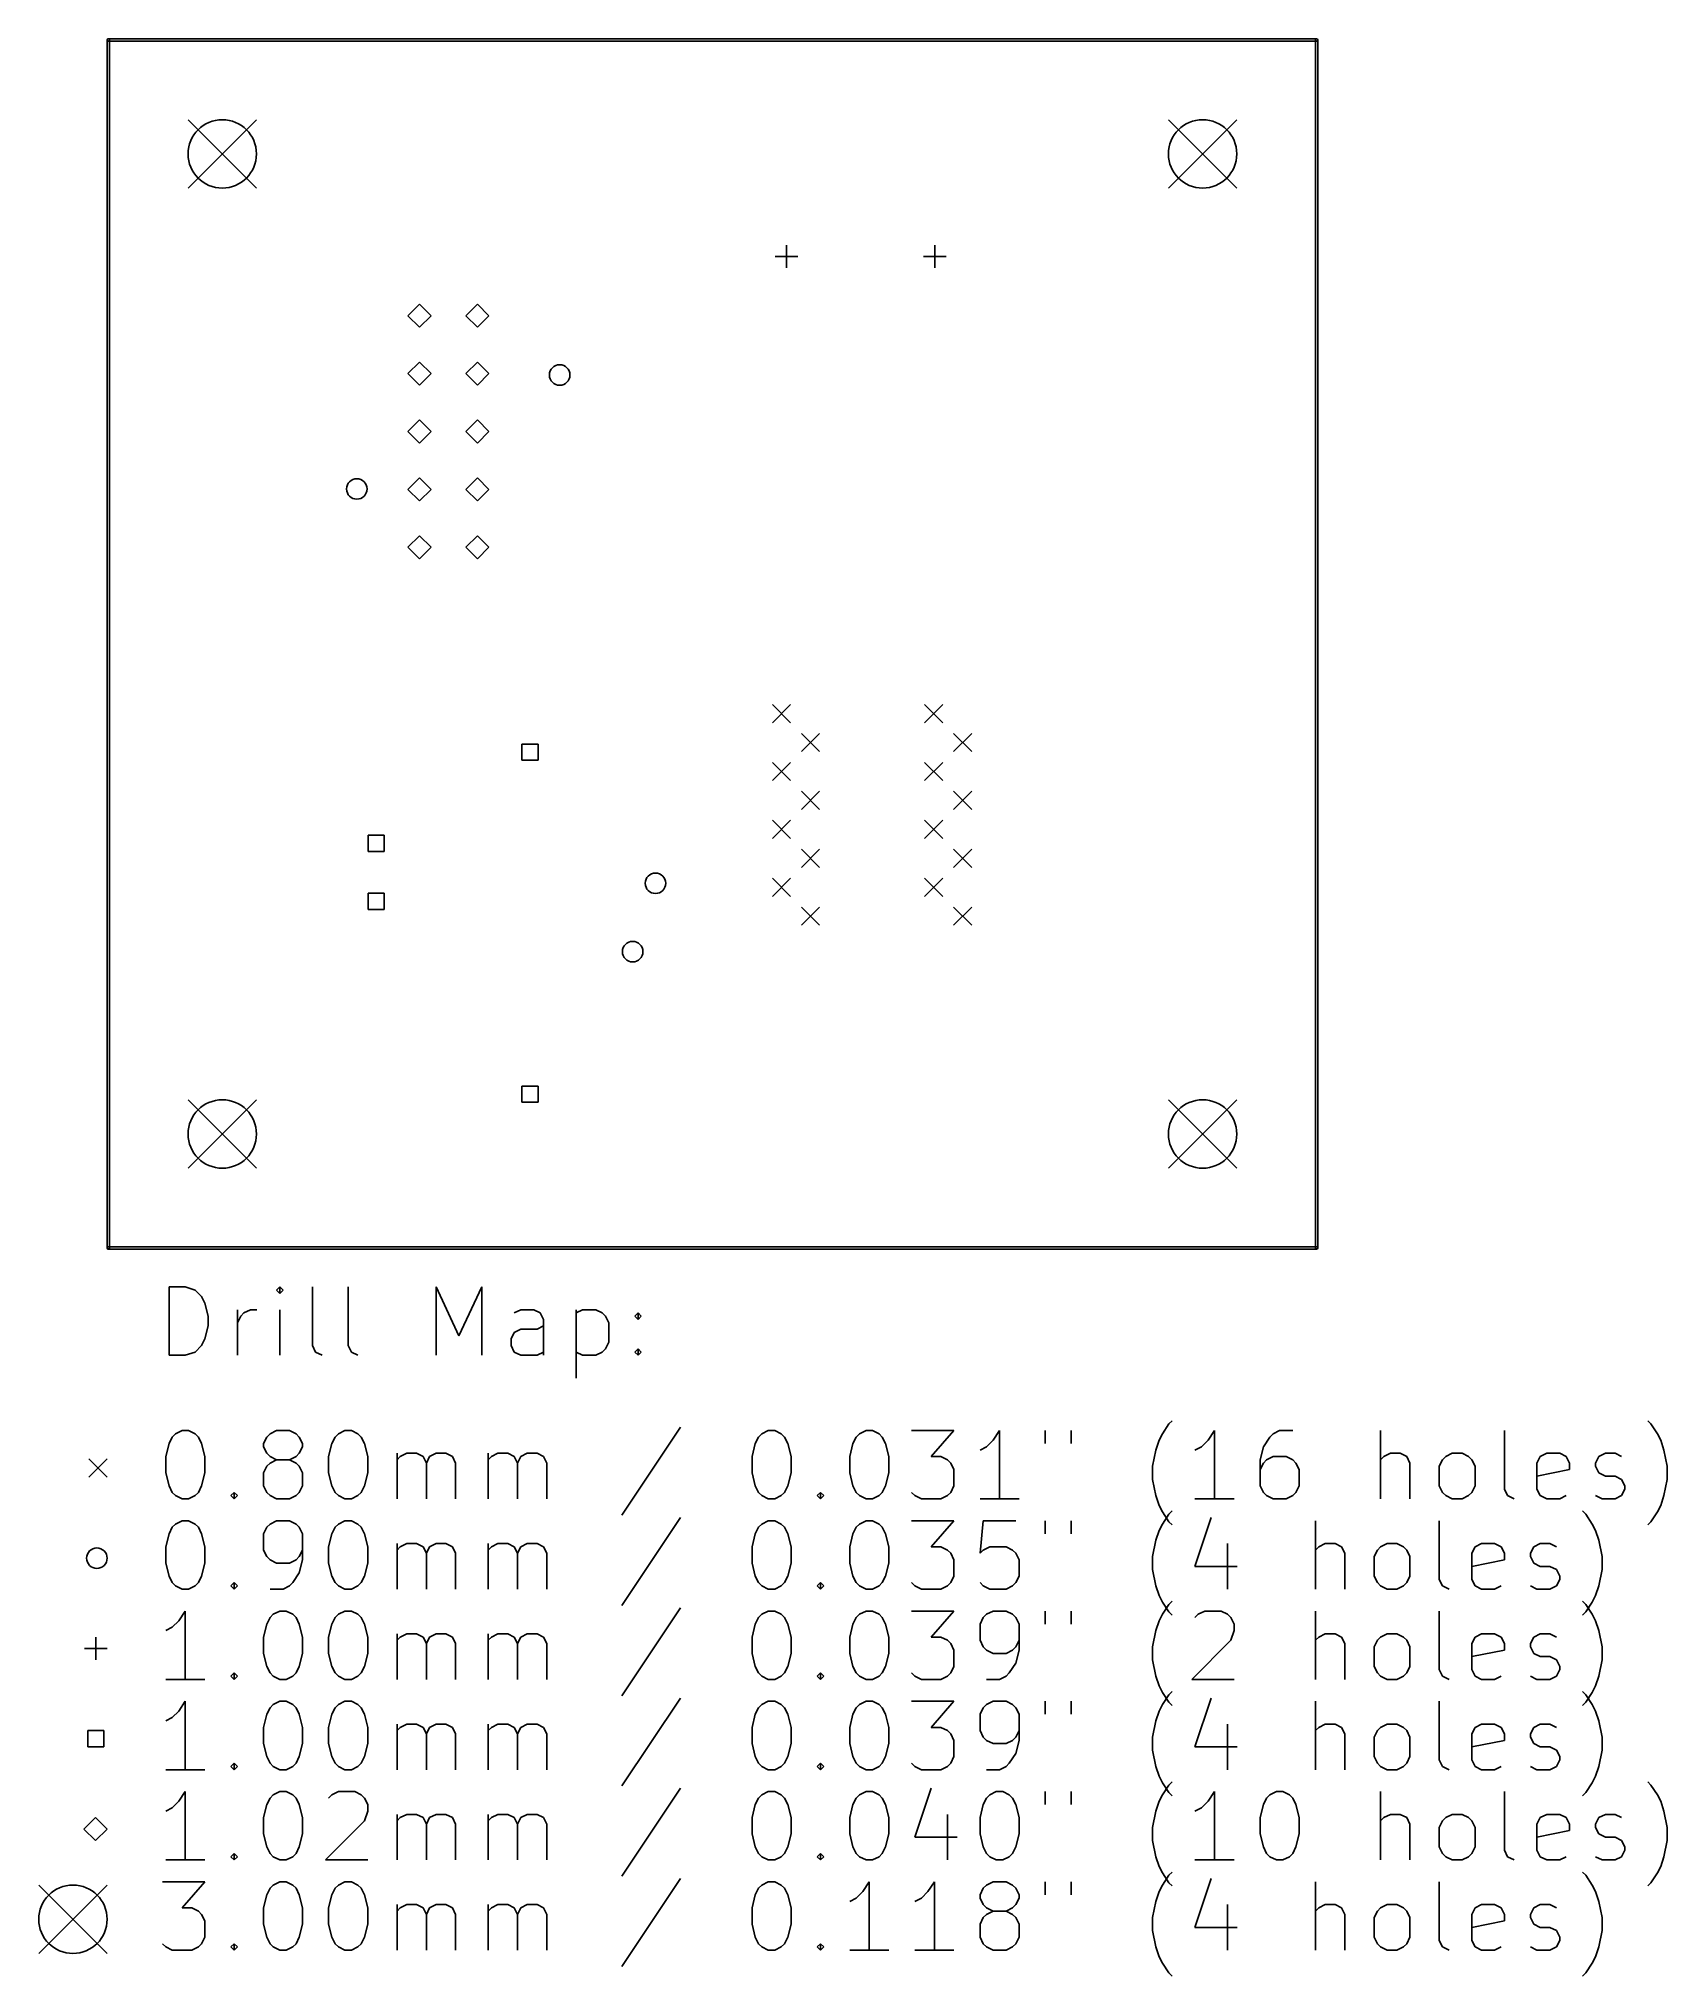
# Model space of a CAD drawing. Extents: x 104 to 175.4, y -159.9 to -75.
import ezdxf

# ---------------------------------------------------------------- set-up
doc = ezdxf.new("R2010")
doc.units = 0
doc.header["$MEASUREMENT"] = 0
doc.layers.add('BLACK', color=7, linetype='CONTINUOUS')

msp = doc.modelspace()

# ---------------------------------------------------------------- linework, layer by layer
at = {"layer": 'Black'}
for p, q in [((106.95, -128), (106.95, -75)), ((107, -74.95), (160, -74.95)), ((107, -75.05), (160, -75.05)), ((107.05, -128), (107.05, -75)), ((159.95, -128), (159.95, -75)), ((160.05, -128), (160.05, -75)), ((110.5, -78.5), (113.5, -81.5)), ((113.5, -78.5), (110.5, -81.5)), ((153.5, -78.5), (156.5, -81.5)), ((156.5, -78.5), (153.5, -81.5)), ((136.75, -84), (136.75, -85)), ((143.25, -84), (143.25, -85)), ((136.25, -84.5), (137.25, -84.5)), ((142.75, -84.5), (143.75, -84.5)), ((120.65, -86.592), (120.142, -87.1)), ((121.158, -87.1), (120.65, -86.592)), ((123.19, -86.592), (122.682, -87.1)), ((123.698, -87.1), (123.19, -86.592)), ((120.142, -87.1), (120.65, -87.608)), ((120.65, -87.608), (121.158, -87.1)), ((122.682, -87.1), (123.19, -87.608)), ((123.19, -87.608), (123.698, -87.1)), ((120.65, -89.132), (120.142, -89.64)), ((121.158, -89.64), (120.65, -89.132)), ((123.19, -89.132), (122.682, -89.64)), ((123.698, -89.64), (123.19, -89.132)), ((120.142, -89.64), (120.65, -90.148)), ((120.65, -90.148), (121.158, -89.64)), ((122.682, -89.64), (123.19, -90.148)), ((123.19, -90.148), (123.698, -89.64)), ((120.65, -91.672), (120.142, -92.18)), ((121.158, -92.18), (120.65, -91.672)), ((123.19, -91.672), (122.682, -92.18)), ((123.698, -92.18), (123.19, -91.672)), ((120.142, -92.18), (120.65, -92.688)), ((120.65, -92.688), (121.158, -92.18)), ((122.682, -92.18), (123.19, -92.688)), ((123.19, -92.688), (123.698, -92.18)), ((120.65, -94.212), (120.142, -94.72)), ((121.158, -94.72), (120.65, -94.212)), ((123.19, -94.212), (122.682, -94.72)), ((123.698, -94.72), (123.19, -94.212)), ((120.142, -94.72), (120.65, -95.228)), ((120.65, -95.228), (121.158, -94.72)), ((122.682, -94.72), (123.19, -95.228)), ((123.19, -95.228), (123.698, -94.72)), ((120.65, -96.752), (120.142, -97.26)), ((121.158, -97.26), (120.65, -96.752)), ((123.19, -96.752), (122.682, -97.26)), ((123.698, -97.26), (123.19, -96.752)), ((120.142, -97.26), (120.65, -97.768)), ((120.65, -97.768), (121.158, -97.26)), ((122.682, -97.26), (123.19, -97.768)), ((123.19, -97.768), (123.698, -97.26)), ((136.13, -104.155), (136.93, -104.955)), ((136.93, -104.155), (136.13, -104.955)), ((142.8, -104.155), (143.6, -104.955)), ((143.6, -104.155), (142.8, -104.955)), ((125.854, -105.896), (125.146, -105.896)), ((125.146, -105.896), (125.146, -106.604)), ((125.854, -106.604), (125.854, -105.896)), ((137.4, -105.425), (138.2, -106.225)), ((138.2, -105.425), (137.4, -106.225)), ((144.07, -105.425), (144.87, -106.225)), ((144.87, -105.425), (144.07, -106.225)), ((125.146, -106.604), (125.854, -106.604)), ((136.13, -106.695), (136.93, -107.495)), ((136.93, -106.695), (136.13, -107.495)), ((142.8, -106.695), (143.6, -107.495)), ((143.6, -106.695), (142.8, -107.495)), ((137.4, -107.965), (138.2, -108.765)), ((138.2, -107.965), (137.4, -108.765)), ((144.07, -107.965), (144.87, -108.765)), ((144.87, -107.965), (144.07, -108.765)), ((136.13, -109.235), (136.93, -110.035)), ((136.93, -109.235), (136.13, -110.035)), ((142.8, -109.235), (143.6, -110.035)), ((143.6, -109.235), (142.8, -110.035)), ((119.104, -109.896), (118.396, -109.896)), ((118.396, -109.896), (118.396, -110.604)), ((119.104, -110.604), (119.104, -109.896)), ((118.396, -110.604), (119.104, -110.604)), ((137.4, -110.505), (138.2, -111.305)), ((138.2, -110.505), (137.4, -111.305)), ((144.07, -110.505), (144.87, -111.305)), ((144.87, -110.505), (144.07, -111.305)), ((136.13, -111.775), (136.93, -112.575)), ((136.93, -111.775), (136.13, -112.575)), ((142.8, -111.775), (143.6, -112.575)), ((143.6, -111.775), (142.8, -112.575)), ((119.104, -112.436), (118.396, -112.436)), ((118.396, -112.436), (118.396, -113.144)), ((119.104, -113.144), (119.104, -112.436)), ((137.4, -113.045), (138.2, -113.845)), ((138.2, -113.045), (137.4, -113.845)), ((144.07, -113.045), (144.87, -113.845)), ((144.87, -113.045), (144.07, -113.845)), ((118.396, -113.144), (119.104, -113.144)), ((110.5, -121.5), (113.5, -124.5)), ((113.5, -121.5), (110.5, -124.5)), ((125.854, -120.896), (125.146, -120.896)), ((125.146, -120.896), (125.146, -121.604)), ((125.854, -121.604), (125.854, -120.896)), ((153.5, -121.5), (156.5, -124.5)), ((156.5, -121.5), (153.5, -124.5)), ((125.146, -121.604), (125.854, -121.604)), ((107, -127.95), (160, -127.95)), ((107, -128.05), (160, -128.05)), ((109.664, -132.707), (109.664, -129.707)), ((109.664, -129.707), (110.379, -129.707)), ((110.379, -129.707), (110.807, -129.85)), ((110.807, -129.85), (111.093, -130.136)), ((114.521, -129.707), (114.379, -129.85)), ((114.379, -129.85), (114.521, -129.993)), ((114.664, -129.85), (114.521, -129.707)), ((114.521, -129.707), (114.521, -129.993)), ((114.521, -129.993), (114.664, -129.85)), ((115.95, -132.279), (115.95, -129.707)), ((117.521, -132.279), (117.521, -129.707)), ((121.379, -132.707), (121.379, -129.707)), ((121.379, -129.707), (122.379, -131.85)), ((122.379, -131.85), (123.379, -129.707)), ((123.379, -129.707), (123.379, -132.707)), ((111.093, -130.136), (111.236, -130.421)), ((111.236, -130.421), (111.379, -130.993)), ((112.664, -132.707), (112.664, -130.707)), ((112.807, -130.993), (112.95, -130.85)), ((112.95, -130.85), (113.236, -130.707)), ((113.236, -130.707), (113.521, -130.707)), ((114.521, -132.707), (114.521, -130.707)), ((125.093, -130.707), (124.807, -130.85)), ((125.664, -130.707), (125.093, -130.707)), ((125.95, -130.85), (125.664, -130.707)), ((126.093, -131.136), (125.95, -130.85)), ((127.521, -130.707), (127.521, -133.707)), ((127.521, -130.85), (127.807, -130.707)), ((127.807, -130.707), (128.379, -130.707)), ((128.379, -130.707), (128.664, -130.85)), ((128.664, -130.85), (128.807, -130.993)), ((130.093, -130.993), (130.236, -130.85)), ((130.236, -130.85), (130.379, -130.993)), ((130.236, -130.85), (130.236, -131.136)), ((111.379, -131.421), (111.236, -131.993)), ((111.379, -130.993), (111.379, -131.421)), ((112.664, -131.279), (112.807, -130.993)), ((124.664, -131.993), (124.807, -131.707)), ((124.807, -131.707), (125.093, -131.564)), ((125.093, -131.564), (125.807, -131.564)), ((125.807, -131.564), (126.093, -131.421)), ((126.093, -132.707), (126.093, -131.136)), ((128.807, -130.993), (128.95, -131.279)), ((128.95, -131.279), (128.95, -132.136)), ((130.236, -131.136), (130.093, -130.993)), ((130.379, -130.993), (130.236, -131.136)), ((110.807, -132.564), (110.379, -132.707)), ((111.093, -132.279), (110.807, -132.564)), ((111.236, -131.993), (111.093, -132.279)), ((116.093, -132.564), (115.95, -132.279)), ((116.379, -132.707), (116.093, -132.564)), ((117.664, -132.564), (117.521, -132.279)), ((117.95, -132.707), (117.664, -132.564)), ((124.664, -132.279), (124.664, -131.993)), ((124.807, -132.564), (124.664, -132.279)), ((125.093, -132.707), (124.807, -132.564)), ((126.093, -132.564), (125.807, -132.707)), ((127.807, -132.707), (127.521, -132.564)), ((128.664, -132.564), (128.379, -132.707)), ((128.807, -132.421), (128.664, -132.564)), ((128.95, -132.136), (128.807, -132.421)), ((130.093, -132.564), (130.236, -132.421)), ((130.236, -132.707), (130.093, -132.564)), ((130.236, -132.421), (130.379, -132.564)), ((130.236, -132.421), (130.236, -132.707)), ((130.379, -132.564), (130.236, -132.707)), ((110.379, -132.707), (109.664, -132.707)), ((125.807, -132.707), (125.093, -132.707)), ((128.379, -132.707), (127.807, -132.707)), ((132.093, -135.864), (129.521, -139.721)), ((153.236, -136.15), (153.521, -135.721)), ((153.521, -135.721), (153.664, -135.579)), ((174.664, -135.721), (174.521, -135.579)), ((174.95, -136.15), (174.664, -135.721)), ((109.521, -137.15), (109.664, -136.579)), ((109.664, -136.579), (109.807, -136.293)), ((109.807, -136.293), (109.95, -136.15)), ((109.95, -136.15), (110.236, -136.007)), ((110.236, -136.007), (110.521, -136.007)), ((110.521, -136.007), (110.807, -136.15)), ((110.807, -136.15), (110.95, -136.293)), ((110.95, -136.293), (111.093, -136.579)), ((111.093, -136.579), (111.236, -137.15)), ((113.807, -136.579), (113.95, -136.293)), ((113.807, -136.721), (113.807, -136.579)), ((113.95, -137.007), (113.807, -136.721)), ((113.95, -136.293), (114.093, -136.15)), ((114.093, -136.15), (114.379, -136.007)), ((114.379, -136.007), (114.95, -136.007)), ((114.95, -136.007), (115.236, -136.15)), ((115.236, -136.15), (115.379, -136.293)), ((115.379, -136.293), (115.521, -136.579)), ((115.521, -136.721), (115.379, -137.007)), ((115.521, -136.579), (115.521, -136.721)), ((116.664, -137.15), (116.807, -136.579)), ((116.807, -136.579), (116.95, -136.293)), ((116.95, -136.293), (117.093, -136.15)), ((117.093, -136.15), (117.379, -136.007)), ((117.379, -136.007), (117.664, -136.007)), ((117.664, -136.007), (117.95, -136.15)), ((117.95, -136.15), (118.093, -136.293)), ((118.093, -136.293), (118.236, -136.579)), ((118.236, -136.579), (118.379, -137.15)), ((135.236, -137.15), (135.379, -136.579)), ((135.379, -136.579), (135.521, -136.293)), ((135.521, -136.293), (135.664, -136.15)), ((135.664, -136.15), (135.95, -136.007)), ((135.95, -136.007), (136.236, -136.007)), ((136.236, -136.007), (136.521, -136.15)), ((136.521, -136.15), (136.664, -136.293)), ((136.664, -136.293), (136.807, -136.579)), ((136.807, -136.579), (136.95, -137.15)), ((139.521, -137.15), (139.664, -136.579)), ((139.664, -136.579), (139.807, -136.293)), ((139.807, -136.293), (139.95, -136.15)), ((139.95, -136.15), (140.236, -136.007)), ((140.236, -136.007), (140.521, -136.007)), ((140.521, -136.007), (140.807, -136.15)), ((140.807, -136.15), (140.95, -136.293)), ((140.95, -136.293), (141.093, -136.579)), ((141.093, -136.579), (141.236, -137.15)), ((142.236, -136.007), (144.093, -136.007)), ((144.093, -136.007), (143.093, -137.15)), ((145.521, -136.721), (145.236, -136.864)), ((145.807, -136.436), (145.521, -136.721)), ((146.093, -136.007), (145.807, -136.436)), ((146.093, -139.007), (146.093, -136.007)), ((148.093, -136.007), (148.093, -136.579)), ((149.236, -136.007), (149.236, -136.579)), ((152.95, -136.864), (153.093, -136.436)), ((153.093, -136.436), (153.236, -136.15)), ((154.95, -136.721), (154.664, -136.864)), ((155.236, -136.436), (154.95, -136.721)), ((155.521, -136.007), (155.236, -136.436)), ((155.521, -139.007), (155.521, -136.007)), ((157.664, -136.721), (157.521, -137.293)), ((157.95, -136.293), (157.664, -136.721)), ((158.093, -136.15), (157.95, -136.293)), ((158.379, -136.007), (158.093, -136.15)), ((158.95, -136.007), (158.379, -136.007)), ((162.807, -139.007), (162.807, -136.007)), ((168.236, -138.579), (168.236, -136.007)), ((175.093, -136.436), (174.95, -136.15)), ((175.236, -136.864), (175.093, -136.436)), ((106.15, -137.25), (106.95, -138.05)), ((106.95, -137.25), (106.15, -138.05)), ((109.521, -137.864), (109.521, -137.15)), ((111.236, -137.15), (111.236, -137.864)), ((113.95, -137.579), (113.807, -137.864)), ((114.093, -137.15), (113.95, -137.007)), ((114.093, -137.436), (113.95, -137.579)), ((114.379, -137.293), (114.093, -137.15)), ((114.379, -137.293), (114.093, -137.436)), ((114.95, -137.293), (114.379, -137.293)), ((115.236, -137.15), (114.95, -137.293)), ((115.236, -137.436), (114.95, -137.293)), ((115.379, -137.007), (115.236, -137.15)), ((115.379, -137.579), (115.236, -137.436)), ((115.521, -137.864), (115.379, -137.579)), ((116.664, -137.864), (116.664, -137.15)), ((118.379, -137.15), (118.379, -137.864)), ((119.664, -139.007), (119.664, -137.007)), ((119.664, -137.293), (119.807, -137.15)), ((119.807, -137.15), (120.093, -137.007)), ((120.093, -137.007), (120.521, -137.007)), ((120.521, -137.007), (120.807, -137.15)), ((120.807, -137.15), (120.95, -137.436)), ((120.95, -137.436), (121.093, -137.15)), ((120.95, -137.436), (120.95, -139.007)), ((121.093, -137.15), (121.379, -137.007)), ((121.379, -137.007), (121.807, -137.007)), ((121.807, -137.007), (122.093, -137.15)), ((122.093, -137.15), (122.236, -137.436)), ((122.236, -137.436), (122.236, -139.007)), ((123.664, -139.007), (123.664, -137.007)), ((123.664, -137.293), (123.807, -137.15)), ((123.807, -137.15), (124.093, -137.007)), ((124.093, -137.007), (124.521, -137.007)), ((124.521, -137.007), (124.807, -137.15)), ((124.807, -137.15), (124.95, -137.436)), ((124.95, -137.436), (125.093, -137.15)), ((124.95, -137.436), (124.95, -139.007)), ((125.093, -137.15), (125.379, -137.007)), ((125.379, -137.007), (125.807, -137.007)), ((125.807, -137.007), (126.093, -137.15)), ((126.093, -137.15), (126.236, -137.436)), ((126.236, -137.436), (126.236, -139.007)), ((135.236, -137.864), (135.236, -137.15)), ((136.95, -137.15), (136.95, -137.864)), ((139.521, -137.864), (139.521, -137.15)), ((141.236, -137.15), (141.236, -137.864)), ((143.093, -137.15), (143.521, -137.15)), ((143.521, -137.15), (143.807, -137.293)), ((143.807, -137.293), (143.95, -137.436)), ((143.95, -137.436), (144.093, -137.721)), ((152.807, -137.579), (152.95, -136.864)), ((152.807, -138.15), (152.807, -137.579)), ((157.521, -137.293), (157.521, -138.436)), ((157.664, -137.436), (157.521, -137.721)), ((157.807, -137.293), (157.664, -137.436)), ((158.093, -137.15), (157.807, -137.293)), ((158.664, -137.15), (158.093, -137.15)), ((158.95, -137.293), (158.664, -137.15)), ((159.093, -137.436), (158.95, -137.293)), ((159.236, -137.721), (159.093, -137.436)), ((162.95, -137.15), (162.807, -137.293)), ((163.236, -137.007), (162.95, -137.15)), ((163.664, -137.007), (163.236, -137.007)), ((163.95, -137.15), (163.664, -137.007)), ((164.093, -137.436), (163.95, -137.15)), ((164.093, -139.007), (164.093, -137.436)), ((165.379, -137.579), (165.521, -137.293)), ((165.379, -138.436), (165.379, -137.579)), ((165.521, -137.293), (165.664, -137.15)), ((165.664, -137.15), (165.95, -137.007)), ((165.95, -137.007), (166.379, -137.007)), ((166.379, -137.007), (166.664, -137.15)), ((166.664, -137.15), (166.807, -137.293)), ((166.807, -137.293), (166.95, -137.579)), ((166.95, -137.579), (166.95, -138.436)), ((169.664, -137.436), (169.807, -137.15)), ((169.664, -138.579), (169.664, -137.436)), ((169.807, -137.15), (170.093, -137.007)), ((170.093, -137.007), (170.664, -137.007)), ((170.664, -137.007), (170.95, -137.15)), ((170.95, -137.15), (171.093, -137.436)), ((171.093, -137.436), (171.093, -137.721)), ((172.236, -137.436), (172.379, -137.15)), ((172.236, -137.579), (172.236, -137.436)), ((172.379, -137.864), (172.236, -137.579)), ((172.379, -137.15), (172.664, -137.007)), ((172.664, -137.007), (173.093, -137.007)), ((173.093, -137.007), (173.379, -137.15)), ((175.379, -137.579), (175.236, -136.864)), ((175.379, -138.15), (175.379, -137.579)), ((109.664, -138.436), (109.521, -137.864)), ((109.807, -138.721), (109.664, -138.436)), ((111.093, -138.436), (110.95, -138.721)), ((111.236, -137.864), (111.093, -138.436)), ((113.807, -137.864), (113.807, -138.436)), ((113.807, -138.436), (113.95, -138.721)), ((115.379, -138.721), (115.521, -138.436)), ((115.521, -138.436), (115.521, -137.864)), ((116.807, -138.436), (116.664, -137.864)), ((116.95, -138.721), (116.807, -138.436)), ((118.236, -138.436), (118.093, -138.721)), ((118.379, -137.864), (118.236, -138.436)), ((135.379, -138.436), (135.236, -137.864)), ((135.521, -138.721), (135.379, -138.436)), ((136.807, -138.436), (136.664, -138.721)), ((136.95, -137.864), (136.807, -138.436)), ((139.664, -138.436), (139.521, -137.864)), ((139.807, -138.721), (139.664, -138.436)), ((141.093, -138.436), (140.95, -138.721)), ((141.236, -137.864), (141.093, -138.436)), ((144.093, -138.436), (143.95, -138.721)), ((144.093, -137.721), (144.093, -138.436)), ((152.95, -138.864), (152.807, -138.15)), ((157.521, -138.436), (157.664, -138.721)), ((159.093, -138.721), (159.236, -138.436)), ((159.236, -138.436), (159.236, -137.721)), ((165.521, -138.721), (165.379, -138.436)), ((166.95, -138.436), (166.807, -138.721)), ((171.093, -137.721), (169.664, -138.007)), ((172.664, -138.007), (172.379, -137.864)), ((173.093, -138.007), (172.664, -138.007)), ((173.379, -138.15), (173.093, -138.007)), ((173.521, -138.436), (173.379, -138.15)), ((173.521, -138.579), (173.521, -138.436)), ((175.236, -138.864), (175.379, -138.15)), ((109.95, -138.864), (109.807, -138.721)), ((110.236, -139.007), (109.95, -138.864)), ((110.521, -139.007), (110.236, -139.007)), ((110.807, -138.864), (110.521, -139.007)), ((110.95, -138.721), (110.807, -138.864)), ((112.379, -138.864), (112.521, -138.721)), ((112.521, -139.007), (112.379, -138.864)), ((112.521, -138.721), (112.664, -138.864)), ((112.521, -138.721), (112.521, -139.007)), ((112.664, -138.864), (112.521, -139.007)), ((113.95, -138.721), (114.093, -138.864)), ((114.093, -138.864), (114.379, -139.007)), ((114.379, -139.007), (114.95, -139.007)), ((114.95, -139.007), (115.236, -138.864)), ((115.236, -138.864), (115.379, -138.721)), ((117.093, -138.864), (116.95, -138.721)), ((117.379, -139.007), (117.093, -138.864)), ((117.664, -139.007), (117.379, -139.007)), ((117.95, -138.864), (117.664, -139.007)), ((118.093, -138.721), (117.95, -138.864)), ((135.664, -138.864), (135.521, -138.721)), ((135.95, -139.007), (135.664, -138.864)), ((136.236, -139.007), (135.95, -139.007)), ((136.521, -138.864), (136.236, -139.007)), ((136.664, -138.721), (136.521, -138.864)), ((138.093, -138.864), (138.236, -138.721)), ((138.236, -139.007), (138.093, -138.864)), ((138.236, -138.721), (138.379, -138.864)), ((138.236, -138.721), (138.236, -139.007)), ((138.379, -138.864), (138.236, -139.007)), ((139.95, -138.864), (139.807, -138.721)), ((140.236, -139.007), (139.95, -138.864)), ((140.521, -139.007), (140.236, -139.007)), ((140.807, -138.864), (140.521, -139.007)), ((140.95, -138.721), (140.807, -138.864)), ((142.379, -138.864), (142.236, -138.721)), ((142.664, -139.007), (142.379, -138.864)), ((143.521, -139.007), (142.664, -139.007)), ((143.807, -138.864), (143.521, -139.007)), ((143.95, -138.721), (143.807, -138.864)), ((146.95, -139.007), (145.236, -139.007)), ((153.093, -139.293), (152.95, -138.864)), ((153.236, -139.579), (153.093, -139.293)), ((156.379, -139.007), (154.664, -139.007)), ((157.664, -138.721), (157.807, -138.864)), ((157.807, -138.864), (158.093, -139.007)), ((158.093, -139.007), (158.664, -139.007)), ((158.664, -139.007), (158.95, -138.864)), ((158.95, -138.864), (159.093, -138.721)), ((165.664, -138.864), (165.521, -138.721)), ((165.95, -139.007), (165.664, -138.864)), ((166.379, -139.007), (165.95, -139.007)), ((166.664, -138.864), (166.379, -139.007)), ((166.807, -138.721), (166.664, -138.864)), ((168.379, -138.864), (168.236, -138.579)), ((168.664, -139.007), (168.379, -138.864)), ((169.807, -138.864), (169.664, -138.579)), ((170.093, -139.007), (169.807, -138.864)), ((170.664, -139.007), (170.093, -139.007)), ((170.95, -138.864), (170.664, -139.007)), ((172.236, -138.864), (172.521, -139.007)), ((172.521, -139.007), (173.093, -139.007)), ((173.093, -139.007), (173.379, -138.864)), ((173.379, -138.864), (173.521, -138.579)), ((174.95, -139.579), (175.093, -139.293)), ((175.093, -139.293), (175.236, -138.864)), ((109.807, -140.253), (109.95, -140.11)), ((109.95, -140.11), (110.236, -139.967)), ((110.236, -139.967), (110.521, -139.967)), ((110.521, -139.967), (110.807, -140.11)), ((110.807, -140.11), (110.95, -140.253)), ((114.093, -140.11), (113.95, -140.253)), ((114.379, -139.967), (114.093, -140.11)), ((114.95, -139.967), (114.379, -139.967)), ((115.236, -140.11), (114.95, -139.967)), ((115.379, -140.253), (115.236, -140.11)), ((116.95, -140.253), (117.093, -140.11)), ((117.093, -140.11), (117.379, -139.967)), ((117.379, -139.967), (117.664, -139.967)), ((117.664, -139.967), (117.95, -140.11)), ((117.95, -140.11), (118.093, -140.253)), ((132.093, -139.824), (129.521, -143.681)), ((135.521, -140.253), (135.664, -140.11)), ((135.664, -140.11), (135.95, -139.967)), ((135.95, -139.967), (136.236, -139.967)), ((136.236, -139.967), (136.521, -140.11)), ((136.521, -140.11), (136.664, -140.253)), ((139.807, -140.253), (139.95, -140.11)), ((139.95, -140.11), (140.236, -139.967)), ((140.236, -139.967), (140.521, -139.967)), ((140.521, -139.967), (140.807, -140.11)), ((140.807, -140.11), (140.95, -140.253)), ((142.236, -139.967), (144.093, -139.967)), ((144.093, -139.967), (143.093, -141.11)), ((145.379, -139.967), (145.236, -141.396)), ((146.807, -139.967), (145.379, -139.967)), ((148.093, -139.967), (148.093, -140.539)), ((149.236, -139.967), (149.236, -140.539)), ((153.093, -140.396), (153.236, -140.11)), ((153.521, -140.007), (153.236, -139.579)), ((153.236, -140.11), (153.521, -139.681)), ((153.521, -139.681), (153.664, -139.539)), ((153.664, -140.15), (153.521, -140.007)), ((155.379, -139.824), (154.664, -141.967)), ((159.95, -142.967), (159.95, -139.967)), ((165.379, -142.539), (165.379, -139.967)), ((171.807, -139.681), (171.664, -139.539)), ((172.093, -140.11), (171.807, -139.681)), ((172.236, -140.396), (172.093, -140.11)), ((174.521, -140.15), (174.664, -140.007)), ((174.664, -140.007), (174.95, -139.579)), ((109.521, -141.11), (109.664, -140.539)), ((109.664, -140.539), (109.807, -140.253)), ((110.95, -140.253), (111.093, -140.539)), ((111.093, -140.539), (111.236, -141.11)), ((113.95, -140.253), (113.807, -140.539)), ((113.807, -140.539), (113.807, -141.253)), ((115.521, -140.539), (115.379, -140.253)), ((115.521, -141.681), (115.521, -140.539)), ((116.664, -141.11), (116.807, -140.539)), ((116.807, -140.539), (116.95, -140.253)), ((118.093, -140.253), (118.236, -140.539)), ((118.236, -140.539), (118.379, -141.11)), ((119.664, -142.967), (119.664, -140.967)), ((119.807, -141.11), (120.093, -140.967)), ((120.093, -140.967), (120.521, -140.967)), ((120.521, -140.967), (120.807, -141.11)), ((121.093, -141.11), (121.379, -140.967)), ((121.379, -140.967), (121.807, -140.967)), ((121.807, -140.967), (122.093, -141.11)), ((123.664, -142.967), (123.664, -140.967)), ((123.807, -141.11), (124.093, -140.967)), ((124.093, -140.967), (124.521, -140.967)), ((124.521, -140.967), (124.807, -141.11)), ((125.093, -141.11), (125.379, -140.967)), ((125.379, -140.967), (125.807, -140.967)), ((125.807, -140.967), (126.093, -141.11)), ((135.236, -141.11), (135.379, -140.539)), ((135.379, -140.539), (135.521, -140.253)), ((136.664, -140.253), (136.807, -140.539)), ((136.807, -140.539), (136.95, -141.11)), ((139.521, -141.11), (139.664, -140.539)), ((139.664, -140.539), (139.807, -140.253)), ((140.95, -140.253), (141.093, -140.539)), ((141.093, -140.539), (141.236, -141.11)), ((152.807, -141.539), (152.95, -140.824)), ((152.95, -140.824), (153.093, -140.396)), ((156.093, -140.967), (156.093, -142.967)), ((160.379, -140.967), (160.093, -141.11)), ((160.807, -140.967), (160.379, -140.967)), ((161.093, -141.11), (160.807, -140.967)), ((162.807, -141.11), (163.093, -140.967)), ((163.093, -140.967), (163.521, -140.967)), ((163.521, -140.967), (163.807, -141.11)), ((166.95, -141.11), (167.236, -140.967)), ((167.236, -140.967), (167.807, -140.967)), ((167.807, -140.967), (168.093, -141.11)), ((169.521, -141.11), (169.807, -140.967)), ((169.807, -140.967), (170.236, -140.967)), ((170.236, -140.967), (170.521, -141.11)), ((172.379, -140.824), (172.236, -140.396)), ((172.521, -141.539), (172.379, -140.824)), ((109.521, -141.824), (109.521, -141.11)), ((109.664, -142.396), (109.521, -141.824)), ((111.236, -141.824), (111.093, -142.396)), ((111.236, -141.11), (111.236, -141.824)), ((113.807, -141.253), (113.95, -141.539)), ((113.95, -141.539), (114.093, -141.681)), ((114.093, -141.681), (114.379, -141.824)), ((114.379, -141.824), (114.95, -141.824)), ((114.95, -141.824), (115.236, -141.681)), ((115.236, -141.681), (115.379, -141.539)), ((115.379, -141.539), (115.521, -141.253)), ((115.379, -142.253), (115.521, -141.681)), ((116.664, -141.824), (116.664, -141.11)), ((116.807, -142.396), (116.664, -141.824)), ((118.379, -141.824), (118.236, -142.396)), ((118.379, -141.11), (118.379, -141.824)), ((119.664, -141.253), (119.807, -141.11)), ((120.807, -141.11), (120.95, -141.396)), ((120.95, -141.396), (121.093, -141.11)), ((120.95, -141.396), (120.95, -142.967)), ((122.093, -141.11), (122.236, -141.396)), ((122.236, -141.396), (122.236, -142.967)), ((123.664, -141.253), (123.807, -141.11)), ((124.807, -141.11), (124.95, -141.396)), ((124.95, -141.396), (125.093, -141.11)), ((124.95, -141.396), (124.95, -142.967)), ((126.093, -141.11), (126.236, -141.396)), ((126.236, -141.396), (126.236, -142.967)), ((135.236, -141.824), (135.236, -141.11)), ((135.379, -142.396), (135.236, -141.824)), ((136.95, -141.824), (136.807, -142.396)), ((136.95, -141.11), (136.95, -141.824)), ((139.521, -141.824), (139.521, -141.11)), ((139.664, -142.396), (139.521, -141.824)), ((141.236, -141.824), (141.093, -142.396)), ((141.236, -141.11), (141.236, -141.824)), ((143.093, -141.11), (143.521, -141.11)), ((143.521, -141.11), (143.807, -141.253)), ((143.807, -141.253), (143.95, -141.396)), ((143.95, -141.396), (144.093, -141.681)), ((144.093, -141.681), (144.093, -142.396)), ((145.236, -141.396), (145.379, -141.253)), ((145.379, -141.253), (145.664, -141.11)), ((145.664, -141.11), (146.379, -141.11)), ((146.379, -141.11), (146.664, -141.253)), ((146.664, -141.253), (146.807, -141.396)), ((146.807, -141.396), (146.95, -141.681)), ((146.95, -141.681), (146.95, -142.396)), ((152.807, -142.11), (152.807, -141.539)), ((160.093, -141.11), (159.95, -141.253)), ((161.236, -141.396), (161.093, -141.11)), ((161.236, -142.967), (161.236, -141.396)), ((162.521, -141.539), (162.664, -141.253)), ((162.521, -142.396), (162.521, -141.539)), ((162.664, -141.253), (162.807, -141.11)), ((163.807, -141.11), (163.95, -141.253)), ((163.95, -141.253), (164.093, -141.539)), ((164.093, -141.539), (164.093, -142.396)), ((166.807, -141.396), (166.95, -141.11)), ((166.807, -142.539), (166.807, -141.396)), ((168.236, -141.681), (166.807, -141.967)), ((168.093, -141.11), (168.236, -141.396)), ((168.236, -141.396), (168.236, -141.681)), ((169.379, -141.396), (169.521, -141.11)), ((169.379, -141.539), (169.379, -141.396)), ((169.521, -141.824), (169.379, -141.539)), ((169.807, -141.967), (169.521, -141.824)), ((172.521, -142.11), (172.521, -141.539)), ((109.807, -142.681), (109.664, -142.396)), ((109.95, -142.824), (109.807, -142.681)), ((110.95, -142.681), (110.807, -142.824)), ((111.093, -142.396), (110.95, -142.681)), ((112.379, -142.824), (112.521, -142.681)), ((112.521, -142.681), (112.664, -142.824)), ((112.521, -142.681), (112.521, -142.967)), ((114.95, -142.824), (115.093, -142.681)), ((115.093, -142.681), (115.379, -142.253)), ((116.95, -142.681), (116.807, -142.396)), ((117.093, -142.824), (116.95, -142.681)), ((118.093, -142.681), (117.95, -142.824)), ((118.236, -142.396), (118.093, -142.681)), ((135.521, -142.681), (135.379, -142.396)), ((135.664, -142.824), (135.521, -142.681)), ((136.664, -142.681), (136.521, -142.824)), ((136.807, -142.396), (136.664, -142.681)), ((138.093, -142.824), (138.236, -142.681)), ((138.236, -142.681), (138.379, -142.824)), ((138.236, -142.681), (138.236, -142.967)), ((139.807, -142.681), (139.664, -142.396)), ((139.95, -142.824), (139.807, -142.681)), ((140.95, -142.681), (140.807, -142.824)), ((141.093, -142.396), (140.95, -142.681)), ((142.379, -142.824), (142.236, -142.681)), ((143.95, -142.681), (143.807, -142.824)), ((144.093, -142.396), (143.95, -142.681)), ((145.379, -142.824), (145.236, -142.681)), ((146.807, -142.681), (146.664, -142.824)), ((146.95, -142.396), (146.807, -142.681)), ((152.95, -142.824), (152.807, -142.11)), ((154.664, -141.967), (156.521, -141.967)), ((162.664, -142.681), (162.521, -142.396)), ((162.807, -142.824), (162.664, -142.681)), ((163.95, -142.681), (163.807, -142.824)), ((164.093, -142.396), (163.95, -142.681)), ((165.521, -142.824), (165.379, -142.539)), ((166.95, -142.824), (166.807, -142.539)), ((170.236, -141.967), (169.807, -141.967)), ((170.521, -142.11), (170.236, -141.967)), ((170.664, -142.396), (170.521, -142.11)), ((170.521, -142.824), (170.664, -142.539)), ((170.664, -142.539), (170.664, -142.396)), ((172.379, -142.824), (172.521, -142.11)), ((110.236, -142.967), (109.95, -142.824)), ((110.521, -142.967), (110.236, -142.967)), ((110.807, -142.824), (110.521, -142.967)), ((112.521, -142.967), (112.379, -142.824)), ((112.664, -142.824), (112.521, -142.967)), ((114.093, -142.967), (114.664, -142.967)), ((114.664, -142.967), (114.95, -142.824)), ((117.379, -142.967), (117.093, -142.824)), ((117.664, -142.967), (117.379, -142.967)), ((117.95, -142.824), (117.664, -142.967)), ((135.95, -142.967), (135.664, -142.824)), ((136.236, -142.967), (135.95, -142.967)), ((136.521, -142.824), (136.236, -142.967)), ((138.236, -142.967), (138.093, -142.824)), ((138.379, -142.824), (138.236, -142.967)), ((140.236, -142.967), (139.95, -142.824)), ((140.521, -142.967), (140.236, -142.967)), ((140.807, -142.824), (140.521, -142.967)), ((142.664, -142.967), (142.379, -142.824)), ((143.521, -142.967), (142.664, -142.967)), ((143.807, -142.824), (143.521, -142.967)), ((145.664, -142.967), (145.379, -142.824)), ((146.379, -142.967), (145.664, -142.967)), ((146.664, -142.824), (146.379, -142.967)), ((153.093, -143.253), (152.95, -142.824)), ((153.236, -143.539), (153.093, -143.253)), ((153.521, -143.967), (153.236, -143.539)), ((153.236, -144.07), (153.521, -143.641)), ((153.521, -143.641), (153.664, -143.499)), ((163.093, -142.967), (162.807, -142.824)), ((163.521, -142.967), (163.093, -142.967)), ((163.807, -142.824), (163.521, -142.967)), ((165.807, -142.967), (165.521, -142.824)), ((167.236, -142.967), (166.95, -142.824)), ((167.807, -142.967), (167.236, -142.967)), ((168.093, -142.824), (167.807, -142.967)), ((169.379, -142.824), (169.664, -142.967)), ((169.664, -142.967), (170.236, -142.967)), ((170.236, -142.967), (170.521, -142.824)), ((171.807, -143.641), (171.664, -143.499)), ((171.807, -143.967), (172.093, -143.539)), ((172.093, -144.07), (171.807, -143.641)), ((172.093, -143.539), (172.236, -143.253)), ((172.236, -143.253), (172.379, -142.824)), ((110.093, -144.356), (109.807, -144.641)), ((110.379, -143.927), (110.093, -144.356)), ((110.379, -146.927), (110.379, -143.927)), ((113.807, -145.07), (113.95, -144.499)), ((113.95, -144.499), (114.093, -144.213)), ((114.093, -144.213), (114.236, -144.07)), ((114.236, -144.07), (114.521, -143.927)), ((114.521, -143.927), (114.807, -143.927)), ((114.807, -143.927), (115.093, -144.07)), ((115.093, -144.07), (115.236, -144.213)), ((115.236, -144.213), (115.379, -144.499)), ((115.379, -144.499), (115.521, -145.07)), ((116.664, -145.07), (116.807, -144.499)), ((116.807, -144.499), (116.95, -144.213)), ((116.95, -144.213), (117.093, -144.07)), ((117.093, -144.07), (117.379, -143.927)), ((117.379, -143.927), (117.664, -143.927)), ((117.664, -143.927), (117.95, -144.07)), ((117.95, -144.07), (118.093, -144.213)), ((118.093, -144.213), (118.236, -144.499)), ((118.236, -144.499), (118.379, -145.07)), ((132.093, -143.784), (129.521, -147.641)), ((135.236, -145.07), (135.379, -144.499)), ((135.379, -144.499), (135.521, -144.213)), ((135.521, -144.213), (135.664, -144.07)), ((135.664, -144.07), (135.95, -143.927)), ((135.95, -143.927), (136.236, -143.927)), ((136.236, -143.927), (136.521, -144.07)), ((136.521, -144.07), (136.664, -144.213)), ((136.664, -144.213), (136.807, -144.499)), ((136.807, -144.499), (136.95, -145.07)), ((139.521, -145.07), (139.664, -144.499)), ((139.664, -144.499), (139.807, -144.213)), ((139.807, -144.213), (139.95, -144.07)), ((139.95, -144.07), (140.236, -143.927)), ((140.236, -143.927), (140.521, -143.927)), ((140.521, -143.927), (140.807, -144.07)), ((140.807, -144.07), (140.95, -144.213)), ((140.95, -144.213), (141.093, -144.499)), ((141.093, -144.499), (141.236, -145.07)), ((142.236, -143.927), (144.093, -143.927)), ((144.093, -143.927), (143.093, -145.07)), ((145.379, -144.213), (145.236, -144.499)), ((145.236, -144.499), (145.236, -145.213)), ((145.521, -144.07), (145.379, -144.213)), ((145.807, -143.927), (145.521, -144.07)), ((146.379, -143.927), (145.807, -143.927)), ((146.664, -144.07), (146.379, -143.927)), ((146.807, -144.213), (146.664, -144.07)), ((146.95, -144.499), (146.807, -144.213)), ((146.95, -145.641), (146.95, -144.499)), ((148.093, -143.927), (148.093, -144.499)), ((149.236, -143.927), (149.236, -144.499)), ((152.95, -144.784), (153.093, -144.356)), ((153.093, -144.356), (153.236, -144.07)), ((153.664, -144.11), (153.521, -143.967)), ((154.664, -144.213), (154.807, -144.07)), ((154.807, -144.07), (155.093, -143.927)), ((155.093, -143.927), (155.807, -143.927)), ((155.807, -143.927), (156.093, -144.07)), ((156.093, -144.07), (156.236, -144.213)), ((156.236, -144.213), (156.379, -144.499)), ((156.379, -144.499), (156.379, -144.784)), ((159.95, -146.927), (159.95, -143.927)), ((165.379, -146.499), (165.379, -143.927)), ((171.664, -144.11), (171.807, -143.967)), ((172.236, -144.356), (172.093, -144.07)), ((172.379, -144.784), (172.236, -144.356)), ((106.45, -145.07), (106.45, -146.07)), ((109.807, -144.641), (109.521, -144.784)), ((113.807, -145.784), (113.807, -145.07)), ((115.521, -145.07), (115.521, -145.784)), ((116.664, -145.784), (116.664, -145.07)), ((118.379, -145.07), (118.379, -145.784)), ((119.664, -146.927), (119.664, -144.927)), ((119.664, -145.213), (119.807, -145.07)), ((119.807, -145.07), (120.093, -144.927)), ((120.093, -144.927), (120.521, -144.927)), ((120.521, -144.927), (120.807, -145.07)), ((120.807, -145.07), (120.95, -145.356)), ((120.95, -145.356), (121.093, -145.07)), ((121.093, -145.07), (121.379, -144.927)), ((121.379, -144.927), (121.807, -144.927)), ((121.807, -144.927), (122.093, -145.07)), ((122.093, -145.07), (122.236, -145.356)), ((123.664, -146.927), (123.664, -144.927)), ((123.664, -145.213), (123.807, -145.07)), ((123.807, -145.07), (124.093, -144.927)), ((124.093, -144.927), (124.521, -144.927)), ((124.521, -144.927), (124.807, -145.07)), ((124.807, -145.07), (124.95, -145.356)), ((124.95, -145.356), (125.093, -145.07)), ((125.093, -145.07), (125.379, -144.927)), ((125.379, -144.927), (125.807, -144.927)), ((125.807, -144.927), (126.093, -145.07)), ((126.093, -145.07), (126.236, -145.356)), ((135.236, -145.784), (135.236, -145.07)), ((136.95, -145.07), (136.95, -145.784)), ((139.521, -145.784), (139.521, -145.07)), ((141.236, -145.07), (141.236, -145.784)), ((143.093, -145.07), (143.521, -145.07)), ((143.521, -145.07), (143.807, -145.213)), ((143.807, -145.213), (143.95, -145.356)), ((145.236, -145.213), (145.379, -145.499)), ((146.807, -145.499), (146.95, -145.213)), ((152.807, -145.499), (152.95, -144.784)), ((156.236, -145.213), (154.521, -146.927)), ((156.379, -144.784), (156.236, -145.213)), ((160.093, -145.07), (159.95, -145.213)), ((160.379, -144.927), (160.093, -145.07)), ((160.807, -144.927), (160.379, -144.927)), ((161.093, -145.07), (160.807, -144.927)), ((161.236, -145.356), (161.093, -145.07)), ((162.521, -145.499), (162.664, -145.213)), ((162.664, -145.213), (162.807, -145.07)), ((162.807, -145.07), (163.093, -144.927)), ((163.093, -144.927), (163.521, -144.927)), ((163.521, -144.927), (163.807, -145.07)), ((163.807, -145.07), (163.95, -145.213)), ((163.95, -145.213), (164.093, -145.499)), ((166.807, -145.356), (166.95, -145.07)), ((166.95, -145.07), (167.236, -144.927)), ((167.236, -144.927), (167.807, -144.927)), ((167.807, -144.927), (168.093, -145.07)), ((168.093, -145.07), (168.236, -145.356)), ((169.379, -145.356), (169.521, -145.07)), ((169.521, -145.07), (169.807, -144.927)), ((169.807, -144.927), (170.236, -144.927)), ((170.236, -144.927), (170.521, -145.07)), ((172.521, -145.499), (172.379, -144.784)), ((105.95, -145.57), (106.95, -145.57)), ((113.95, -146.356), (113.807, -145.784)), ((115.521, -145.784), (115.379, -146.356)), ((116.807, -146.356), (116.664, -145.784)), ((118.379, -145.784), (118.236, -146.356)), ((120.95, -145.356), (120.95, -146.927)), ((122.236, -145.356), (122.236, -146.927)), ((124.95, -145.356), (124.95, -146.927)), ((126.236, -145.356), (126.236, -146.927)), ((135.379, -146.356), (135.236, -145.784)), ((136.95, -145.784), (136.807, -146.356)), ((139.664, -146.356), (139.521, -145.784)), ((141.236, -145.784), (141.093, -146.356)), ((143.95, -145.356), (144.093, -145.641)), ((144.093, -145.641), (144.093, -146.356)), ((145.379, -145.499), (145.521, -145.641)), ((145.521, -145.641), (145.807, -145.784)), ((145.807, -145.784), (146.379, -145.784)), ((146.379, -145.784), (146.664, -145.641)), ((146.664, -145.641), (146.807, -145.499)), ((146.807, -146.213), (146.95, -145.641)), ((152.807, -146.07), (152.807, -145.499)), ((152.95, -146.784), (152.807, -146.07)), ((161.236, -146.927), (161.236, -145.356)), ((162.521, -146.356), (162.521, -145.499)), ((164.093, -145.499), (164.093, -146.356)), ((166.807, -146.499), (166.807, -145.356)), ((168.236, -145.641), (166.807, -145.927)), ((168.236, -145.356), (168.236, -145.641)), ((169.379, -145.499), (169.379, -145.356)), ((169.521, -145.784), (169.379, -145.499)), ((169.807, -145.927), (169.521, -145.784)), ((170.236, -145.927), (169.807, -145.927)), ((170.521, -146.07), (170.236, -145.927)), ((170.664, -146.356), (170.521, -146.07)), ((172.379, -146.784), (172.521, -146.07)), ((172.521, -146.07), (172.521, -145.499)), ((111.236, -146.927), (109.521, -146.927)), ((112.379, -146.784), (112.521, -146.641)), ((112.521, -146.927), (112.379, -146.784)), ((112.521, -146.641), (112.664, -146.784)), ((112.521, -146.641), (112.521, -146.927)), ((112.664, -146.784), (112.521, -146.927)), ((114.093, -146.641), (113.95, -146.356)), ((114.236, -146.784), (114.093, -146.641)), ((114.521, -146.927), (114.236, -146.784)), ((114.807, -146.927), (114.521, -146.927)), ((115.093, -146.784), (114.807, -146.927)), ((115.236, -146.641), (115.093, -146.784)), ((115.379, -146.356), (115.236, -146.641)), ((116.95, -146.641), (116.807, -146.356)), ((117.093, -146.784), (116.95, -146.641)), ((117.379, -146.927), (117.093, -146.784)), ((117.664, -146.927), (117.379, -146.927)), ((117.95, -146.784), (117.664, -146.927)), ((118.093, -146.641), (117.95, -146.784)), ((118.236, -146.356), (118.093, -146.641)), ((135.521, -146.641), (135.379, -146.356)), ((135.664, -146.784), (135.521, -146.641)), ((135.95, -146.927), (135.664, -146.784)), ((136.236, -146.927), (135.95, -146.927)), ((136.521, -146.784), (136.236, -146.927)), ((136.664, -146.641), (136.521, -146.784)), ((136.807, -146.356), (136.664, -146.641)), ((138.093, -146.784), (138.236, -146.641)), ((138.236, -146.927), (138.093, -146.784)), ((138.236, -146.641), (138.379, -146.784)), ((138.236, -146.641), (138.236, -146.927)), ((138.379, -146.784), (138.236, -146.927)), ((139.807, -146.641), (139.664, -146.356)), ((139.95, -146.784), (139.807, -146.641)), ((140.236, -146.927), (139.95, -146.784)), ((140.521, -146.927), (140.236, -146.927)), ((140.807, -146.784), (140.521, -146.927)), ((140.95, -146.641), (140.807, -146.784)), ((141.093, -146.356), (140.95, -146.641)), ((142.379, -146.784), (142.236, -146.641)), ((142.664, -146.927), (142.379, -146.784)), ((143.521, -146.927), (142.664, -146.927)), ((143.807, -146.784), (143.521, -146.927)), ((143.95, -146.641), (143.807, -146.784)), ((144.093, -146.356), (143.95, -146.641)), ((145.521, -146.927), (146.093, -146.927)), ((146.093, -146.927), (146.379, -146.784)), ((146.379, -146.784), (146.521, -146.641)), ((146.521, -146.641), (146.807, -146.213)), ((153.093, -147.213), (152.95, -146.784)), ((154.521, -146.927), (156.379, -146.927)), ((162.664, -146.641), (162.521, -146.356)), ((162.807, -146.784), (162.664, -146.641)), ((163.093, -146.927), (162.807, -146.784)), ((163.521, -146.927), (163.093, -146.927)), ((163.807, -146.784), (163.521, -146.927)), ((163.95, -146.641), (163.807, -146.784)), ((164.093, -146.356), (163.95, -146.641)), ((165.521, -146.784), (165.379, -146.499)), ((165.807, -146.927), (165.521, -146.784)), ((166.95, -146.784), (166.807, -146.499)), ((167.236, -146.927), (166.95, -146.784)), ((167.807, -146.927), (167.236, -146.927)), ((168.093, -146.784), (167.807, -146.927)), ((169.379, -146.784), (169.664, -146.927)), ((169.664, -146.927), (170.236, -146.927)), ((170.236, -146.927), (170.521, -146.784)), ((170.521, -146.784), (170.664, -146.499)), ((170.664, -146.499), (170.664, -146.356)), ((172.236, -147.213), (172.379, -146.784)), ((110.379, -147.887), (110.093, -148.316)), ((110.379, -150.887), (110.379, -147.887)), ((114.236, -148.03), (114.521, -147.887)), ((114.521, -147.887), (114.807, -147.887)), ((114.807, -147.887), (115.093, -148.03)), ((117.093, -148.03), (117.379, -147.887)), ((117.379, -147.887), (117.664, -147.887)), ((117.664, -147.887), (117.95, -148.03)), ((132.093, -147.744), (129.521, -151.601)), ((135.664, -148.03), (135.95, -147.887)), ((135.95, -147.887), (136.236, -147.887)), ((136.236, -147.887), (136.521, -148.03)), ((139.95, -148.03), (140.236, -147.887)), ((140.236, -147.887), (140.521, -147.887)), ((140.521, -147.887), (140.807, -148.03)), ((142.236, -147.887), (144.093, -147.887)), ((144.093, -147.887), (143.093, -149.03)), ((145.807, -147.887), (145.521, -148.03)), ((146.379, -147.887), (145.807, -147.887)), ((146.664, -148.03), (146.379, -147.887)), ((148.093, -147.887), (148.093, -148.459)), ((149.236, -147.887), (149.236, -148.459)), ((153.236, -147.499), (153.093, -147.213)), ((153.521, -147.927), (153.236, -147.499)), ((153.236, -148.03), (153.521, -147.601)), ((153.521, -147.601), (153.664, -147.459)), ((155.379, -147.744), (154.664, -149.887)), ((159.95, -150.887), (159.95, -147.887)), ((165.379, -150.459), (165.379, -147.887)), ((171.807, -147.601), (171.664, -147.459)), ((171.807, -147.927), (172.093, -147.499)), ((172.093, -148.03), (171.807, -147.601)), ((172.093, -147.499), (172.236, -147.213)), ((109.807, -148.601), (109.521, -148.744)), ((110.093, -148.316), (109.807, -148.601)), ((113.807, -149.03), (113.95, -148.459)), ((113.95, -148.459), (114.093, -148.173)), ((114.093, -148.173), (114.236, -148.03)), ((115.093, -148.03), (115.236, -148.173)), ((115.236, -148.173), (115.379, -148.459)), ((115.379, -148.459), (115.521, -149.03)), ((116.664, -149.03), (116.807, -148.459)), ((116.807, -148.459), (116.95, -148.173)), ((116.95, -148.173), (117.093, -148.03)), ((117.95, -148.03), (118.093, -148.173)), ((118.093, -148.173), (118.236, -148.459)), ((118.236, -148.459), (118.379, -149.03)), ((135.236, -149.03), (135.379, -148.459)), ((135.379, -148.459), (135.521, -148.173)), ((135.521, -148.173), (135.664, -148.03)), ((136.521, -148.03), (136.664, -148.173)), ((136.664, -148.173), (136.807, -148.459)), ((136.807, -148.459), (136.95, -149.03)), ((139.521, -149.03), (139.664, -148.459)), ((139.664, -148.459), (139.807, -148.173)), ((139.807, -148.173), (139.95, -148.03)), ((140.807, -148.03), (140.95, -148.173)), ((140.95, -148.173), (141.093, -148.459)), ((141.093, -148.459), (141.236, -149.03)), ((145.379, -148.173), (145.236, -148.459)), ((145.236, -148.459), (145.236, -149.173)), ((145.521, -148.03), (145.379, -148.173)), ((146.807, -148.173), (146.664, -148.03)), ((146.95, -148.459), (146.807, -148.173)), ((146.95, -149.601), (146.95, -148.459)), ((152.807, -149.459), (152.95, -148.744)), ((152.95, -148.744), (153.093, -148.316)), ((153.093, -148.316), (153.236, -148.03)), ((153.664, -148.07), (153.521, -147.927)), ((171.664, -148.07), (171.807, -147.927)), ((172.236, -148.316), (172.093, -148.03)), ((172.379, -148.744), (172.236, -148.316)), ((172.521, -149.459), (172.379, -148.744)), ((106.803, -149.176), (106.096, -149.176)), ((106.096, -149.176), (106.096, -149.884)), ((106.803, -149.884), (106.803, -149.176)), ((113.807, -149.744), (113.807, -149.03)), ((115.521, -149.03), (115.521, -149.744)), ((116.664, -149.744), (116.664, -149.03)), ((118.379, -149.03), (118.379, -149.744)), ((119.664, -150.887), (119.664, -148.887)), ((119.664, -149.173), (119.807, -149.03)), ((119.807, -149.03), (120.093, -148.887)), ((120.093, -148.887), (120.521, -148.887)), ((120.521, -148.887), (120.807, -149.03)), ((120.807, -149.03), (120.95, -149.316)), ((120.95, -149.316), (121.093, -149.03)), ((120.95, -149.316), (120.95, -150.887)), ((121.093, -149.03), (121.379, -148.887)), ((121.379, -148.887), (121.807, -148.887)), ((121.807, -148.887), (122.093, -149.03)), ((122.093, -149.03), (122.236, -149.316)), ((122.236, -149.316), (122.236, -150.887)), ((123.664, -150.887), (123.664, -148.887)), ((123.664, -149.173), (123.807, -149.03)), ((123.807, -149.03), (124.093, -148.887)), ((124.093, -148.887), (124.521, -148.887)), ((124.521, -148.887), (124.807, -149.03)), ((124.807, -149.03), (124.95, -149.316)), ((124.95, -149.316), (125.093, -149.03)), ((124.95, -149.316), (124.95, -150.887)), ((125.093, -149.03), (125.379, -148.887)), ((125.379, -148.887), (125.807, -148.887)), ((125.807, -148.887), (126.093, -149.03)), ((126.093, -149.03), (126.236, -149.316)), ((126.236, -149.316), (126.236, -150.887)), ((135.236, -149.744), (135.236, -149.03)), ((136.95, -149.03), (136.95, -149.744)), ((139.521, -149.744), (139.521, -149.03)), ((141.236, -149.03), (141.236, -149.744)), ((143.093, -149.03), (143.521, -149.03)), ((143.521, -149.03), (143.807, -149.173)), ((143.807, -149.173), (143.95, -149.316)), ((143.95, -149.316), (144.093, -149.601)), ((145.236, -149.173), (145.379, -149.459)), ((145.379, -149.459), (145.521, -149.601)), ((146.664, -149.601), (146.807, -149.459)), ((146.807, -149.459), (146.95, -149.173)), ((152.807, -150.03), (152.807, -149.459)), ((156.093, -148.887), (156.093, -150.887)), ((160.093, -149.03), (159.95, -149.173)), ((160.379, -148.887), (160.093, -149.03)), ((160.807, -148.887), (160.379, -148.887)), ((161.093, -149.03), (160.807, -148.887)), ((161.236, -149.316), (161.093, -149.03)), ((161.236, -150.887), (161.236, -149.316)), ((162.521, -149.459), (162.664, -149.173)), ((162.521, -150.316), (162.521, -149.459)), ((162.664, -149.173), (162.807, -149.03)), ((162.807, -149.03), (163.093, -148.887)), ((163.093, -148.887), (163.521, -148.887)), ((163.521, -148.887), (163.807, -149.03)), ((163.807, -149.03), (163.95, -149.173)), ((163.95, -149.173), (164.093, -149.459)), ((164.093, -149.459), (164.093, -150.316)), ((166.807, -149.316), (166.95, -149.03)), ((166.807, -150.459), (166.807, -149.316)), ((166.95, -149.03), (167.236, -148.887)), ((167.236, -148.887), (167.807, -148.887)), ((167.807, -148.887), (168.093, -149.03)), ((168.093, -149.03), (168.236, -149.316)), ((168.236, -149.316), (168.236, -149.601)), ((169.379, -149.316), (169.521, -149.03)), ((169.379, -149.459), (169.379, -149.316)), ((169.521, -149.744), (169.379, -149.459)), ((169.521, -149.03), (169.807, -148.887)), ((169.807, -148.887), (170.236, -148.887)), ((170.236, -148.887), (170.521, -149.03)), ((172.521, -150.03), (172.521, -149.459)), ((106.096, -149.884), (106.803, -149.884)), ((113.95, -150.316), (113.807, -149.744)), ((114.093, -150.601), (113.95, -150.316)), ((115.379, -150.316), (115.236, -150.601)), ((115.521, -149.744), (115.379, -150.316)), ((116.807, -150.316), (116.664, -149.744)), ((116.95, -150.601), (116.807, -150.316)), ((118.236, -150.316), (118.093, -150.601)), ((118.379, -149.744), (118.236, -150.316)), ((135.379, -150.316), (135.236, -149.744)), ((135.521, -150.601), (135.379, -150.316)), ((136.807, -150.316), (136.664, -150.601)), ((136.95, -149.744), (136.807, -150.316)), ((139.664, -150.316), (139.521, -149.744)), ((139.807, -150.601), (139.664, -150.316)), ((141.093, -150.316), (140.95, -150.601)), ((141.236, -149.744), (141.093, -150.316)), ((144.093, -150.316), (143.95, -150.601)), ((144.093, -149.601), (144.093, -150.316)), ((145.521, -149.601), (145.807, -149.744)), ((145.807, -149.744), (146.379, -149.744)), ((146.379, -149.744), (146.664, -149.601)), ((146.521, -150.601), (146.807, -150.173)), ((146.807, -150.173), (146.95, -149.601)), ((152.95, -150.744), (152.807, -150.03)), ((154.664, -149.887), (156.521, -149.887)), ((162.664, -150.601), (162.521, -150.316)), ((164.093, -150.316), (163.95, -150.601)), ((168.236, -149.601), (166.807, -149.887)), ((169.807, -149.887), (169.521, -149.744)), ((170.236, -149.887), (169.807, -149.887)), ((170.521, -150.03), (170.236, -149.887)), ((170.664, -150.316), (170.521, -150.03)), ((170.664, -150.459), (170.664, -150.316)), ((172.379, -150.744), (172.521, -150.03)), ((111.236, -150.887), (109.521, -150.887)), ((112.379, -150.744), (112.521, -150.601)), ((112.521, -150.887), (112.379, -150.744)), ((112.521, -150.601), (112.664, -150.744)), ((112.521, -150.601), (112.521, -150.887)), ((112.664, -150.744), (112.521, -150.887)), ((114.236, -150.744), (114.093, -150.601)), ((114.521, -150.887), (114.236, -150.744)), ((114.807, -150.887), (114.521, -150.887)), ((115.093, -150.744), (114.807, -150.887)), ((115.236, -150.601), (115.093, -150.744)), ((117.093, -150.744), (116.95, -150.601)), ((117.379, -150.887), (117.093, -150.744)), ((117.664, -150.887), (117.379, -150.887)), ((117.95, -150.744), (117.664, -150.887)), ((118.093, -150.601), (117.95, -150.744)), ((135.664, -150.744), (135.521, -150.601)), ((135.95, -150.887), (135.664, -150.744)), ((136.236, -150.887), (135.95, -150.887)), ((136.521, -150.744), (136.236, -150.887)), ((136.664, -150.601), (136.521, -150.744)), ((138.093, -150.744), (138.236, -150.601)), ((138.236, -150.887), (138.093, -150.744)), ((138.236, -150.601), (138.379, -150.744)), ((138.236, -150.601), (138.236, -150.887)), ((138.379, -150.744), (138.236, -150.887)), ((139.95, -150.744), (139.807, -150.601)), ((140.236, -150.887), (139.95, -150.744)), ((140.521, -150.887), (140.236, -150.887)), ((140.807, -150.744), (140.521, -150.887)), ((140.95, -150.601), (140.807, -150.744)), ((142.379, -150.744), (142.236, -150.601)), ((142.664, -150.887), (142.379, -150.744)), ((143.521, -150.887), (142.664, -150.887)), ((143.807, -150.744), (143.521, -150.887)), ((143.95, -150.601), (143.807, -150.744)), ((145.521, -150.887), (146.093, -150.887)), ((146.093, -150.887), (146.379, -150.744)), ((146.379, -150.744), (146.521, -150.601)), ((153.093, -151.173), (152.95, -150.744)), ((153.236, -151.459), (153.093, -151.173)), ((162.807, -150.744), (162.664, -150.601)), ((163.093, -150.887), (162.807, -150.744)), ((163.521, -150.887), (163.093, -150.887)), ((163.807, -150.744), (163.521, -150.887)), ((163.95, -150.601), (163.807, -150.744)), ((165.521, -150.744), (165.379, -150.459)), ((165.807, -150.887), (165.521, -150.744)), ((166.95, -150.744), (166.807, -150.459)), ((167.236, -150.887), (166.95, -150.744)), ((167.807, -150.887), (167.236, -150.887)), ((168.093, -150.744), (167.807, -150.887)), ((169.379, -150.744), (169.664, -150.887)), ((169.664, -150.887), (170.236, -150.887)), ((170.236, -150.887), (170.521, -150.744)), ((170.521, -150.744), (170.664, -150.459)), ((172.093, -151.459), (172.236, -151.173)), ((172.236, -151.173), (172.379, -150.744)), ((110.379, -151.847), (110.093, -152.276)), ((110.379, -154.847), (110.379, -151.847)), ((113.95, -152.419), (114.093, -152.133)), ((114.093, -152.133), (114.236, -151.99)), ((114.236, -151.99), (114.521, -151.847)), ((114.521, -151.847), (114.807, -151.847)), ((114.807, -151.847), (115.093, -151.99)), ((115.093, -151.99), (115.236, -152.133)), ((115.236, -152.133), (115.379, -152.419)), ((116.664, -152.133), (116.807, -151.99)), ((116.807, -151.99), (117.093, -151.847)), ((117.093, -151.847), (117.807, -151.847)), ((117.807, -151.847), (118.093, -151.99)), ((118.093, -151.99), (118.236, -152.133)), ((118.236, -152.133), (118.379, -152.419)), ((132.093, -151.704), (129.521, -155.561)), ((135.379, -152.419), (135.521, -152.133)), ((135.521, -152.133), (135.664, -151.99)), ((135.664, -151.99), (135.95, -151.847)), ((135.95, -151.847), (136.236, -151.847)), ((136.236, -151.847), (136.521, -151.99)), ((136.521, -151.99), (136.664, -152.133)), ((136.664, -152.133), (136.807, -152.419)), ((139.664, -152.419), (139.807, -152.133)), ((139.807, -152.133), (139.95, -151.99)), ((139.95, -151.99), (140.236, -151.847)), ((140.236, -151.847), (140.521, -151.847)), ((140.521, -151.847), (140.807, -151.99)), ((140.807, -151.99), (140.95, -152.133)), ((140.95, -152.133), (141.093, -152.419)), ((143.093, -151.704), (142.379, -153.847)), ((145.379, -152.419), (145.521, -152.133)), ((145.521, -152.133), (145.664, -151.99)), ((145.664, -151.99), (145.95, -151.847)), ((145.95, -151.847), (146.236, -151.847)), ((146.236, -151.847), (146.521, -151.99)), ((146.521, -151.99), (146.664, -152.133)), ((146.664, -152.133), (146.807, -152.419)), ((148.093, -151.847), (148.093, -152.419)), ((149.236, -151.847), (149.236, -152.419)), ((153.093, -152.276), (153.236, -151.99)), ((153.521, -151.887), (153.236, -151.459)), ((153.236, -151.99), (153.521, -151.561)), ((153.521, -151.561), (153.664, -151.419)), ((153.664, -152.03), (153.521, -151.887)), ((155.521, -151.847), (155.236, -152.276)), ((155.521, -154.847), (155.521, -151.847)), ((157.664, -152.419), (157.807, -152.133)), ((157.807, -152.133), (157.95, -151.99)), ((157.95, -151.99), (158.236, -151.847)), ((158.236, -151.847), (158.521, -151.847)), ((158.521, -151.847), (158.807, -151.99)), ((158.807, -151.99), (158.95, -152.133)), ((158.95, -152.133), (159.093, -152.419)), ((162.807, -154.847), (162.807, -151.847)), ((168.236, -154.419), (168.236, -151.847)), ((171.664, -152.03), (171.807, -151.887)), ((171.807, -151.887), (172.093, -151.459)), ((174.664, -151.561), (174.521, -151.419)), ((174.95, -151.99), (174.664, -151.561)), ((175.093, -152.276), (174.95, -151.99)), ((106.442, -152.982), (105.934, -153.49)), ((106.95, -153.49), (106.442, -152.982)), ((109.807, -152.561), (109.521, -152.704)), ((110.093, -152.276), (109.807, -152.561)), ((113.807, -152.99), (113.95, -152.419)), ((113.807, -153.704), (113.807, -152.99)), ((115.379, -152.419), (115.521, -152.99)), ((115.521, -152.99), (115.521, -153.704)), ((118.379, -152.704), (118.236, -153.133)), ((118.379, -152.419), (118.379, -152.704)), ((119.664, -154.847), (119.664, -152.847)), ((119.664, -153.133), (119.807, -152.99)), ((119.807, -152.99), (120.093, -152.847)), ((120.093, -152.847), (120.521, -152.847)), ((120.521, -152.847), (120.807, -152.99)), ((120.807, -152.99), (120.95, -153.276)), ((120.95, -153.276), (121.093, -152.99)), ((121.093, -152.99), (121.379, -152.847)), ((121.379, -152.847), (121.807, -152.847)), ((121.807, -152.847), (122.093, -152.99)), ((122.093, -152.99), (122.236, -153.276)), ((123.664, -154.847), (123.664, -152.847)), ((123.664, -153.133), (123.807, -152.99)), ((123.807, -152.99), (124.093, -152.847)), ((124.093, -152.847), (124.521, -152.847)), ((124.521, -152.847), (124.807, -152.99)), ((124.807, -152.99), (124.95, -153.276)), ((124.95, -153.276), (125.093, -152.99)), ((125.093, -152.99), (125.379, -152.847)), ((125.379, -152.847), (125.807, -152.847)), ((125.807, -152.847), (126.093, -152.99)), ((126.093, -152.99), (126.236, -153.276)), ((135.236, -152.99), (135.379, -152.419)), ((135.236, -153.704), (135.236, -152.99)), ((136.807, -152.419), (136.95, -152.99)), ((136.95, -152.99), (136.95, -153.704)), ((139.521, -152.99), (139.664, -152.419)), ((139.521, -153.704), (139.521, -152.99)), ((141.093, -152.419), (141.236, -152.99)), ((141.236, -152.99), (141.236, -153.704)), ((143.807, -152.847), (143.807, -154.847)), ((145.236, -152.99), (145.379, -152.419)), ((145.236, -153.704), (145.236, -152.99)), ((146.807, -152.419), (146.95, -152.99)), ((146.95, -152.99), (146.95, -153.704)), ((152.807, -153.419), (152.95, -152.704)), ((152.95, -152.704), (153.093, -152.276)), ((154.95, -152.561), (154.664, -152.704)), ((155.236, -152.276), (154.95, -152.561)), ((157.521, -152.99), (157.664, -152.419)), ((157.521, -153.704), (157.521, -152.99)), ((159.093, -152.419), (159.236, -152.99)), ((159.236, -152.99), (159.236, -153.704)), ((162.95, -152.99), (162.807, -153.133)), ((163.236, -152.847), (162.95, -152.99)), ((163.664, -152.847), (163.236, -152.847)), ((163.95, -152.99), (163.664, -152.847)), ((164.093, -153.276), (163.95, -152.99)), ((165.521, -153.133), (165.664, -152.99)), ((165.664, -152.99), (165.95, -152.847)), ((165.95, -152.847), (166.379, -152.847)), ((166.379, -152.847), (166.664, -152.99)), ((166.664, -152.99), (166.807, -153.133)), ((169.664, -153.276), (169.807, -152.99)), ((169.807, -152.99), (170.093, -152.847)), ((170.093, -152.847), (170.664, -152.847)), ((170.664, -152.847), (170.95, -152.99)), ((170.95, -152.99), (171.093, -153.276)), ((172.236, -153.276), (172.379, -152.99)), ((172.379, -152.99), (172.664, -152.847)), ((172.664, -152.847), (173.093, -152.847)), ((173.093, -152.847), (173.379, -152.99)), ((175.236, -152.704), (175.093, -152.276)), ((175.379, -153.419), (175.236, -152.704)), ((105.934, -153.49), (106.442, -153.998)), ((106.442, -153.998), (106.95, -153.49)), ((113.95, -154.276), (113.807, -153.704)), ((115.521, -153.704), (115.379, -154.276)), ((118.236, -153.133), (116.521, -154.847)), ((120.95, -153.276), (120.95, -154.847)), ((122.236, -153.276), (122.236, -154.847)), ((124.95, -153.276), (124.95, -154.847)), ((126.236, -153.276), (126.236, -154.847)), ((135.379, -154.276), (135.236, -153.704)), ((136.95, -153.704), (136.807, -154.276)), ((139.664, -154.276), (139.521, -153.704)), ((141.236, -153.704), (141.093, -154.276)), ((142.379, -153.847), (144.236, -153.847)), ((145.379, -154.276), (145.236, -153.704)), ((146.95, -153.704), (146.807, -154.276)), ((152.807, -153.99), (152.807, -153.419)), ((157.664, -154.276), (157.521, -153.704)), ((159.236, -153.704), (159.093, -154.276)), ((164.093, -154.847), (164.093, -153.276)), ((165.379, -153.419), (165.521, -153.133)), ((165.379, -154.276), (165.379, -153.419)), ((166.807, -153.133), (166.95, -153.419)), ((166.95, -153.419), (166.95, -154.276)), ((169.664, -154.419), (169.664, -153.276)), ((171.093, -153.561), (169.664, -153.847)), ((171.093, -153.276), (171.093, -153.561)), ((172.236, -153.419), (172.236, -153.276)), ((172.379, -153.704), (172.236, -153.419)), ((172.664, -153.847), (172.379, -153.704)), ((173.093, -153.847), (172.664, -153.847)), ((173.379, -153.99), (173.093, -153.847)), ((175.379, -153.99), (175.379, -153.419)), ((112.379, -154.704), (112.521, -154.561)), ((112.521, -154.561), (112.664, -154.704)), ((112.521, -154.561), (112.521, -154.847)), ((114.093, -154.561), (113.95, -154.276)), ((114.236, -154.704), (114.093, -154.561)), ((115.236, -154.561), (115.093, -154.704)), ((115.379, -154.276), (115.236, -154.561)), ((135.521, -154.561), (135.379, -154.276)), ((135.664, -154.704), (135.521, -154.561)), ((136.664, -154.561), (136.521, -154.704)), ((136.807, -154.276), (136.664, -154.561)), ((138.093, -154.704), (138.236, -154.561)), ((138.236, -154.561), (138.379, -154.704)), ((138.236, -154.561), (138.236, -154.847)), ((139.807, -154.561), (139.664, -154.276)), ((139.95, -154.704), (139.807, -154.561)), ((140.95, -154.561), (140.807, -154.704)), ((141.093, -154.276), (140.95, -154.561)), ((145.521, -154.561), (145.379, -154.276)), ((145.664, -154.704), (145.521, -154.561)), ((146.664, -154.561), (146.521, -154.704)), ((146.807, -154.276), (146.664, -154.561)), ((152.95, -154.704), (152.807, -153.99)), ((157.807, -154.561), (157.664, -154.276)), ((157.95, -154.704), (157.807, -154.561)), ((158.95, -154.561), (158.807, -154.704)), ((159.093, -154.276), (158.95, -154.561)), ((165.521, -154.561), (165.379, -154.276)), ((165.664, -154.704), (165.521, -154.561)), ((166.807, -154.561), (166.664, -154.704)), ((166.95, -154.276), (166.807, -154.561)), ((168.379, -154.704), (168.236, -154.419)), ((169.807, -154.704), (169.664, -154.419)), ((173.521, -154.276), (173.379, -153.99)), ((173.379, -154.704), (173.521, -154.419)), ((173.521, -154.419), (173.521, -154.276)), ((175.236, -154.704), (175.379, -153.99)), ((111.236, -154.847), (109.521, -154.847)), ((112.521, -154.847), (112.379, -154.704)), ((112.664, -154.704), (112.521, -154.847)), ((114.521, -154.847), (114.236, -154.704)), ((114.807, -154.847), (114.521, -154.847)), ((115.093, -154.704), (114.807, -154.847)), ((116.521, -154.847), (118.379, -154.847)), ((135.95, -154.847), (135.664, -154.704)), ((136.236, -154.847), (135.95, -154.847)), ((136.521, -154.704), (136.236, -154.847)), ((138.236, -154.847), (138.093, -154.704)), ((138.379, -154.704), (138.236, -154.847)), ((140.236, -154.847), (139.95, -154.704)), ((140.521, -154.847), (140.236, -154.847)), ((140.807, -154.704), (140.521, -154.847)), ((145.95, -154.847), (145.664, -154.704)), ((146.236, -154.847), (145.95, -154.847)), ((146.521, -154.704), (146.236, -154.847)), ((153.093, -155.133), (152.95, -154.704)), ((153.236, -155.419), (153.093, -155.133)), ((153.521, -155.847), (153.236, -155.419)), ((153.236, -155.95), (153.521, -155.521)), ((153.521, -155.521), (153.664, -155.379)), ((156.379, -154.847), (154.664, -154.847)), ((158.236, -154.847), (157.95, -154.704)), ((158.521, -154.847), (158.236, -154.847)), ((158.807, -154.704), (158.521, -154.847)), ((165.95, -154.847), (165.664, -154.704)), ((166.379, -154.847), (165.95, -154.847)), ((166.664, -154.704), (166.379, -154.847)), ((168.664, -154.847), (168.379, -154.704)), ((170.093, -154.847), (169.807, -154.704)), ((170.664, -154.847), (170.093, -154.847)), ((170.95, -154.704), (170.664, -154.847)), ((171.807, -155.521), (171.664, -155.379)), ((172.093, -155.95), (171.807, -155.521)), ((172.236, -154.704), (172.521, -154.847)), ((172.521, -154.847), (173.093, -154.847)), ((173.093, -154.847), (173.379, -154.704)), ((174.664, -155.847), (174.95, -155.419)), ((174.95, -155.419), (175.093, -155.133)), ((175.093, -155.133), (175.236, -154.704)), ((103.95, -155.95), (106.95, -158.95)), ((106.95, -155.95), (103.95, -158.95)), ((109.379, -155.807), (111.236, -155.807)), ((111.236, -155.807), (110.236, -156.95)), ((113.807, -156.95), (113.95, -156.379)), ((113.95, -156.379), (114.093, -156.093)), ((114.093, -156.093), (114.236, -155.95)), ((114.236, -155.95), (114.521, -155.807)), ((114.521, -155.807), (114.807, -155.807)), ((114.807, -155.807), (115.093, -155.95)), ((115.093, -155.95), (115.236, -156.093)), ((115.236, -156.093), (115.379, -156.379)), ((115.379, -156.379), (115.521, -156.95)), ((116.664, -156.95), (116.807, -156.379)), ((116.807, -156.379), (116.95, -156.093)), ((116.95, -156.093), (117.093, -155.95)), ((117.093, -155.95), (117.379, -155.807)), ((117.379, -155.807), (117.664, -155.807)), ((117.664, -155.807), (117.95, -155.95)), ((117.95, -155.95), (118.093, -156.093)), ((118.093, -156.093), (118.236, -156.379)), ((118.236, -156.379), (118.379, -156.95)), ((132.093, -155.664), (129.521, -159.521)), ((135.236, -156.95), (135.379, -156.379)), ((135.379, -156.379), (135.521, -156.093)), ((135.521, -156.093), (135.664, -155.95)), ((135.664, -155.95), (135.95, -155.807)), ((135.95, -155.807), (136.236, -155.807)), ((136.236, -155.807), (136.521, -155.95)), ((136.521, -155.95), (136.664, -156.093)), ((136.664, -156.093), (136.807, -156.379)), ((136.807, -156.379), (136.95, -156.95)), ((140.093, -156.236), (139.807, -156.521)), ((140.379, -155.807), (140.093, -156.236)), ((140.379, -158.807), (140.379, -155.807)), ((142.95, -156.236), (142.664, -156.521)), ((143.236, -155.807), (142.95, -156.236)), ((143.236, -158.807), (143.236, -155.807)), ((145.236, -156.379), (145.379, -156.093)), ((145.236, -156.521), (145.236, -156.379)), ((145.379, -156.093), (145.521, -155.95)), ((145.521, -155.95), (145.807, -155.807)), ((145.807, -155.807), (146.379, -155.807)), ((146.379, -155.807), (146.664, -155.95)), ((146.664, -155.95), (146.807, -156.093)), ((146.807, -156.093), (146.95, -156.379)), ((146.95, -156.379), (146.95, -156.521)), ((148.093, -155.807), (148.093, -156.379)), ((149.236, -155.807), (149.236, -156.379)), ((152.95, -156.664), (153.093, -156.236)), ((153.093, -156.236), (153.236, -155.95)), ((153.664, -155.99), (153.521, -155.847)), ((155.379, -155.664), (154.664, -157.807)), ((159.95, -158.807), (159.95, -155.807)), ((165.379, -158.379), (165.379, -155.807)), ((172.236, -156.236), (172.093, -155.95)), ((172.379, -156.664), (172.236, -156.236)), ((174.521, -155.99), (174.664, -155.847)), ((110.236, -156.95), (110.664, -156.95)), ((110.664, -156.95), (110.95, -157.093)), ((110.95, -157.093), (111.093, -157.236)), ((111.093, -157.236), (111.236, -157.521)), ((113.807, -157.664), (113.807, -156.95)), ((115.521, -156.95), (115.521, -157.664)), ((116.664, -157.664), (116.664, -156.95)), ((118.379, -156.95), (118.379, -157.664)), ((119.664, -158.807), (119.664, -156.807)), ((119.664, -157.093), (119.807, -156.95)), ((119.807, -156.95), (120.093, -156.807)), ((120.093, -156.807), (120.521, -156.807)), ((120.521, -156.807), (120.807, -156.95)), ((120.807, -156.95), (120.95, -157.236)), ((120.95, -157.236), (121.093, -156.95)), ((120.95, -157.236), (120.95, -158.807)), ((121.093, -156.95), (121.379, -156.807)), ((121.379, -156.807), (121.807, -156.807)), ((121.807, -156.807), (122.093, -156.95)), ((122.093, -156.95), (122.236, -157.236)), ((122.236, -157.236), (122.236, -158.807)), ((123.664, -158.807), (123.664, -156.807)), ((123.664, -157.093), (123.807, -156.95)), ((123.807, -156.95), (124.093, -156.807)), ((124.093, -156.807), (124.521, -156.807)), ((124.521, -156.807), (124.807, -156.95)), ((124.807, -156.95), (124.95, -157.236)), ((124.95, -157.236), (125.093, -156.95)), ((124.95, -157.236), (124.95, -158.807)), ((125.093, -156.95), (125.379, -156.807)), ((125.379, -156.807), (125.807, -156.807)), ((125.807, -156.807), (126.093, -156.95)), ((126.093, -156.95), (126.236, -157.236)), ((126.236, -157.236), (126.236, -158.807)), ((135.236, -157.664), (135.236, -156.95)), ((136.95, -156.95), (136.95, -157.664)), ((139.807, -156.521), (139.521, -156.664)), ((142.664, -156.521), (142.379, -156.664)), ((145.379, -156.807), (145.236, -156.521)), ((145.521, -156.95), (145.379, -156.807)), ((145.521, -157.236), (145.379, -157.379)), ((145.807, -157.093), (145.521, -156.95)), ((145.807, -157.093), (145.521, -157.236)), ((146.379, -157.093), (145.807, -157.093)), ((146.664, -156.95), (146.379, -157.093)), ((146.664, -157.236), (146.379, -157.093)), ((146.807, -156.807), (146.664, -156.95)), ((146.807, -157.379), (146.664, -157.236)), ((146.95, -156.521), (146.807, -156.807)), ((152.807, -157.379), (152.95, -156.664)), ((156.093, -156.807), (156.093, -158.807)), ((160.093, -156.95), (159.95, -157.093)), ((160.379, -156.807), (160.093, -156.95)), ((160.807, -156.807), (160.379, -156.807)), ((161.093, -156.95), (160.807, -156.807)), ((161.236, -157.236), (161.093, -156.95)), ((161.236, -158.807), (161.236, -157.236)), ((162.521, -157.379), (162.664, -157.093)), ((162.664, -157.093), (162.807, -156.95)), ((162.807, -156.95), (163.093, -156.807)), ((163.093, -156.807), (163.521, -156.807)), ((163.521, -156.807), (163.807, -156.95)), ((163.807, -156.95), (163.95, -157.093)), ((163.95, -157.093), (164.093, -157.379)), ((166.807, -157.236), (166.95, -156.95)), ((166.807, -158.379), (166.807, -157.236)), ((166.95, -156.95), (167.236, -156.807)), ((167.236, -156.807), (167.807, -156.807)), ((167.807, -156.807), (168.093, -156.95)), ((168.093, -156.95), (168.236, -157.236)), ((168.236, -157.236), (168.236, -157.521)), ((169.379, -157.236), (169.521, -156.95)), ((169.379, -157.379), (169.379, -157.236)), ((169.521, -156.95), (169.807, -156.807)), ((169.807, -156.807), (170.236, -156.807)), ((170.236, -156.807), (170.521, -156.95)), ((172.521, -157.379), (172.379, -156.664)), ((111.236, -157.521), (111.236, -158.236)), ((113.95, -158.236), (113.807, -157.664)), ((115.521, -157.664), (115.379, -158.236)), ((116.807, -158.236), (116.664, -157.664)), ((118.379, -157.664), (118.236, -158.236)), ((135.379, -158.236), (135.236, -157.664)), ((136.95, -157.664), (136.807, -158.236)), ((145.379, -157.379), (145.236, -157.664)), ((145.236, -157.664), (145.236, -158.236)), ((146.95, -157.664), (146.807, -157.379)), ((146.95, -158.236), (146.95, -157.664)), ((152.807, -157.95), (152.807, -157.379)), ((152.95, -158.664), (152.807, -157.95)), ((154.664, -157.807), (156.521, -157.807)), ((162.521, -158.236), (162.521, -157.379)), ((164.093, -157.379), (164.093, -158.236)), ((168.236, -157.521), (166.807, -157.807)), ((169.521, -157.664), (169.379, -157.379)), ((169.807, -157.807), (169.521, -157.664)), ((170.236, -157.807), (169.807, -157.807)), ((170.521, -157.95), (170.236, -157.807)), ((170.664, -158.236), (170.521, -157.95)), ((172.379, -158.664), (172.521, -157.95)), ((172.521, -157.95), (172.521, -157.379)), ((109.521, -158.664), (109.379, -158.521)), ((109.807, -158.807), (109.521, -158.664)), ((110.664, -158.807), (109.807, -158.807)), ((110.95, -158.664), (110.664, -158.807)), ((111.093, -158.521), (110.95, -158.664)), ((111.236, -158.236), (111.093, -158.521)), ((112.379, -158.664), (112.521, -158.521)), ((112.521, -158.807), (112.379, -158.664)), ((112.521, -158.521), (112.664, -158.664)), ((112.521, -158.521), (112.521, -158.807)), ((112.664, -158.664), (112.521, -158.807)), ((114.093, -158.521), (113.95, -158.236)), ((114.236, -158.664), (114.093, -158.521)), ((114.521, -158.807), (114.236, -158.664)), ((114.807, -158.807), (114.521, -158.807)), ((115.093, -158.664), (114.807, -158.807)), ((115.236, -158.521), (115.093, -158.664)), ((115.379, -158.236), (115.236, -158.521)), ((116.95, -158.521), (116.807, -158.236)), ((117.093, -158.664), (116.95, -158.521)), ((117.379, -158.807), (117.093, -158.664)), ((117.664, -158.807), (117.379, -158.807)), ((117.95, -158.664), (117.664, -158.807)), ((118.093, -158.521), (117.95, -158.664)), ((118.236, -158.236), (118.093, -158.521)), ((135.521, -158.521), (135.379, -158.236)), ((135.664, -158.664), (135.521, -158.521)), ((135.95, -158.807), (135.664, -158.664)), ((136.236, -158.807), (135.95, -158.807)), ((136.521, -158.664), (136.236, -158.807)), ((136.664, -158.521), (136.521, -158.664)), ((136.807, -158.236), (136.664, -158.521)), ((138.093, -158.664), (138.236, -158.521)), ((138.236, -158.807), (138.093, -158.664)), ((138.236, -158.521), (138.379, -158.664)), ((138.236, -158.521), (138.236, -158.807)), ((138.379, -158.664), (138.236, -158.807)), ((141.236, -158.807), (139.521, -158.807)), ((144.093, -158.807), (142.379, -158.807)), ((145.236, -158.236), (145.379, -158.521)), ((145.379, -158.521), (145.521, -158.664)), ((145.521, -158.664), (145.807, -158.807)), ((145.807, -158.807), (146.379, -158.807)), ((146.379, -158.807), (146.664, -158.664)), ((146.664, -158.664), (146.807, -158.521)), ((146.807, -158.521), (146.95, -158.236)), ((153.093, -159.093), (152.95, -158.664)), ((162.664, -158.521), (162.521, -158.236)), ((162.807, -158.664), (162.664, -158.521)), ((163.093, -158.807), (162.807, -158.664)), ((163.521, -158.807), (163.093, -158.807)), ((163.807, -158.664), (163.521, -158.807)), ((163.95, -158.521), (163.807, -158.664)), ((164.093, -158.236), (163.95, -158.521)), ((165.521, -158.664), (165.379, -158.379)), ((165.807, -158.807), (165.521, -158.664)), ((166.95, -158.664), (166.807, -158.379)), ((167.236, -158.807), (166.95, -158.664)), ((167.807, -158.807), (167.236, -158.807)), ((168.093, -158.664), (167.807, -158.807)), ((169.379, -158.664), (169.664, -158.807)), ((169.664, -158.807), (170.236, -158.807)), ((170.236, -158.807), (170.521, -158.664)), ((170.521, -158.664), (170.664, -158.379)), ((170.664, -158.379), (170.664, -158.236)), ((172.236, -159.093), (172.379, -158.664)), ((153.236, -159.379), (153.093, -159.093)), ((153.521, -159.807), (153.236, -159.379)), ((171.807, -159.807), (172.093, -159.379)), ((172.093, -159.379), (172.236, -159.093)), ((153.664, -159.95), (153.521, -159.807)), ((171.664, -159.95), (171.807, -159.807))]:
    msp.add_line(p, q, dxfattribs=at)
for centre, radius in [((112, -80), 1.5), ((155, -80), 1.5), ((126.8, -89.7), 0.45), ((117.9, -94.7), 0.45), ((131, -112), 0.45), ((130, -115), 0.45), ((112, -123), 1.5), ((155, -123), 1.5), ((106.5, -141.61), 0.45), ((105.45, -157.45), 1.5)]:
    msp.add_circle(centre, radius, dxfattribs=at)
for centre, start, end in [((107, -75), 360, 540), ((107, -75), 90, 270), ((160, -75), 360, 540), ((160, -75), 270, 450), ((107, -128), 90, 270), ((107, -128), 180, 360), ((160, -128), 180, 360), ((160, -128), 270, 450)]:
    msp.add_arc(centre, 0.05, start, end, dxfattribs=at)

doc.saveas('drawing.dxf')
